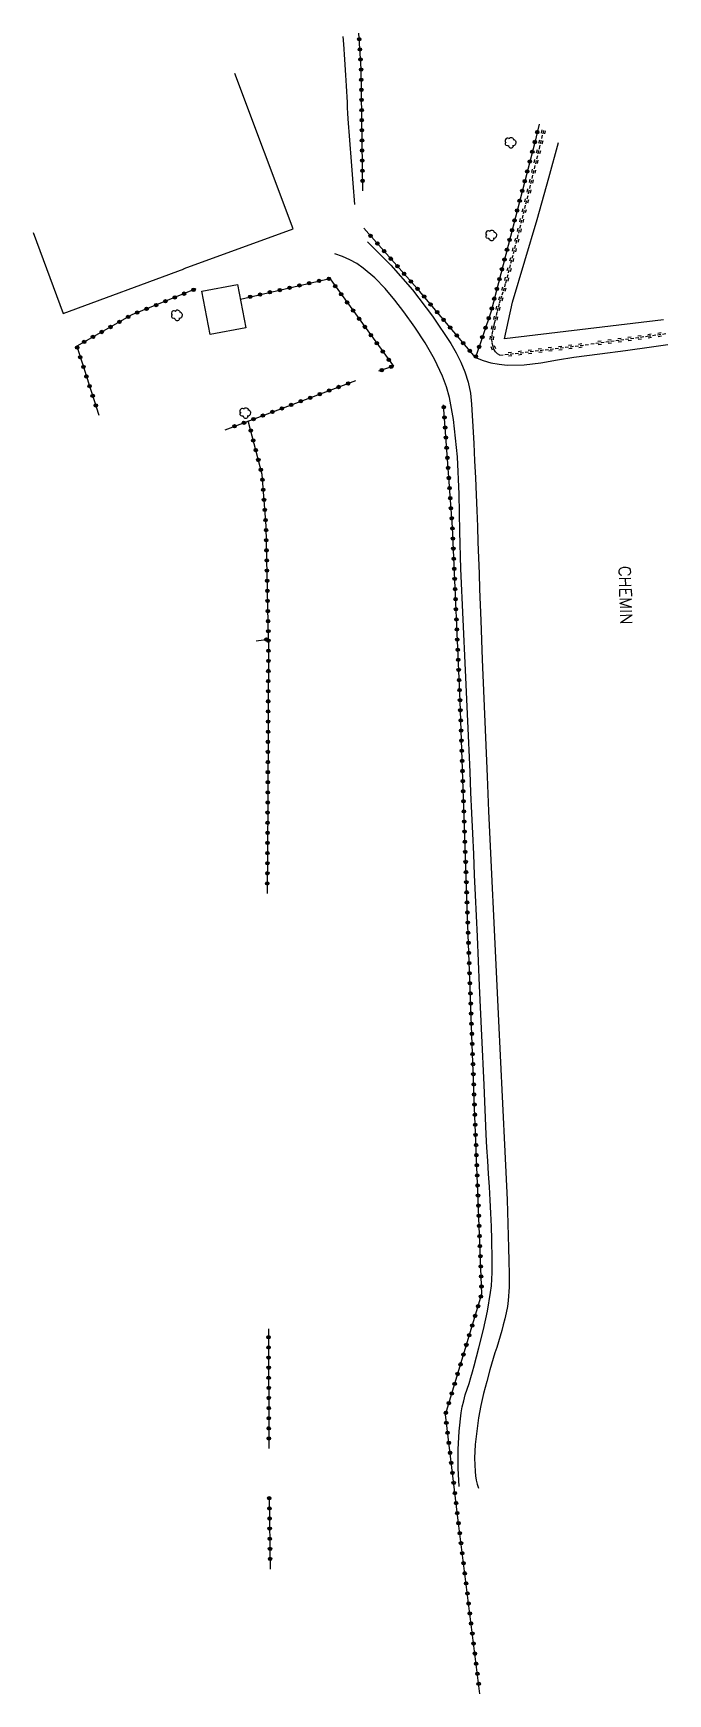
# Model space of a CAD drawing. Header units: millimetres. Extents: x 114000 to 115000, y 148000 to 148975.
# Drawn here: x 114270 to 114364.2, y 148729 to 148975.2 of the extents above; entities that cross this region are included whole.
import ezdxf

# ---------------------------------------------------------------- set-up
doc = ezdxf.new("R2010")
doc.units = ezdxf.units.MM
doc.linetypes.add('DASHED', pattern=[0.75, 0.5, -0.25])
doc.layers.get('0').update_dxf_attribs({"linetype": 'CONTINUOUS'})
for name, color, linetype in [('W0017', 7, 'CONTINUOUS'), ('W0071', 7, 'CONTINUOUS'), ('W0104', 1, 'CONTINUOUS'), ('W0211', 2, 'CONTINUOUS'), ('W0220', 5, 'DASHED'), ('W0300', 7, 'CONTINUOUS'), ('W0323', 7, 'CONTINUOUS'), ('W0330', 7, 'CONTINUOUS'), ('W0989', 7, 'CONTINUOUS')]:
    doc.layers.add(name, color=color, linetype=linetype)
doc.styles.get("Standard").update_dxf_attribs({"font": 'romans.shx', "width": 0.85})

msp = doc.modelspace()

# ---------------------------------------------------------------- texts
at = {"layer": 'W0989'}
msp.add_text('CHEMIN', height=1.75, rotation=271.854, dxfattribs=at).set_placement((114356.9, 148896.17))

# ---------------------------------------------------------------- blocks, each defined once
blk = doc.blocks.new('T300')
for p, q in [((-0.8, 0.51), (-0.86, 0.34)), ((-0.86, 0.34), (-0.86, 0.17)), ((-0.86, 0.17), (-0.74, 0.06)), ((-0.69, 0.63), (-0.8, 0.51)), ((-0.8, -0.06), (-0.74, 0.06)), ((-0.74, 0.06), (-0.69, 0.11)), ((-0.57, 0.69), (-0.69, 0.63)), ((-0.46, 0.69), (-0.57, 0.69)), ((-0.29, 0.63), (-0.46, 0.69)), ((-0.29, 0.63), (-0.17, 0.74)), ((-0.23, 0.57), (-0.29, 0.63)), ((-0.17, 0.74), (-0.06, 0.8)), ((-0.06, 0.8), (0.06, 0.8)), ((0.06, 0.8), (0.23, 0.74)), ((0.23, 0.74), (0.34, 0.63)), ((0.34, 0.63), (0.4, 0.51)), ((0.46, 0.46), (0.34, 0.46)), ((0.4, 0.51), (0.4, 0.46)), ((0.57, 0.4), (0.46, 0.46)), ((0.57, 0.4), (0.69, 0.29)), ((0.69, 0.29), (0.74, 0.17)), ((0.74, 0.06), (0.69, -0.17)), ((0.74, 0.17), (0.74, 0.06)), ((-0.8, -0.17), (-0.8, -0.06)), ((-0.8, -0.23), (-0.8, -0.17)), ((-0.74, -0.34), (-0.8, -0.23)), ((-0.69, -0.4), (-0.74, -0.34)), ((-0.51, -0.46), (-0.69, -0.4)), ((-0.4, -0.46), (-0.51, -0.46)), ((-0.4, -0.46), (-0.34, -0.46)), ((-0.34, -0.46), (-0.34, -0.4)), ((-0.34, -0.51), (-0.34, -0.46)), ((-0.29, -0.63), (-0.34, -0.51)), ((-0.17, -0.74), (-0.29, -0.63)), ((-0.06, -0.8), (-0.17, -0.74)), ((0.06, -0.8), (-0.06, -0.8)), ((0.17, -0.74), (0.06, -0.8)), ((0.23, -0.69), (0.17, -0.74)), ((0.29, -0.46), (0.23, -0.46)), ((0.29, -0.63), (0.23, -0.69)), ((0.46, -0.4), (0.29, -0.46)), ((0.34, -0.51), (0.29, -0.63)), ((0.34, -0.51), (0.34, -0.46)), ((0.57, -0.34), (0.46, -0.4)), ((0.63, -0.29), (0.57, -0.34)), ((0.69, -0.17), (0.63, -0.29))]:
    blk.add_line(p, q)
blk = doc.blocks.new('t323o')
at = {"color": 0, "linetype": 'Continuous'}
for radius in [0.25, 0.15]:
    blk.add_circle((0, 0), radius, dxfattribs=at)
blk = doc.blocks.new('t220o')
at = {"color": 0, "linetype": 'Continuous'}
for p, q in [((-0.25, 0.25), (0.25, 0.25)), ((-0.25, -0.25), (0.25, -0.25))]:
    blk.add_line(p, q, dxfattribs=at)

# ---------------------------------------------------------------- linework, layer by layer
at = {"layer": 'W0017'}
msp.add_lwpolyline([(114315.97, 148974.71), (114316.05, 148973.58), (114316.21, 148971.28), (114316.37, 148968.99), (114316.42, 148968.18), (114316.47, 148967.37), (114316.51, 148966.56), (114316.55, 148965.75), (114316.6, 148964.94), (114316.64, 148964.13), (114316.69, 148963.33), (114316.74, 148962.52), (114316.97, 148959.33), (114317.21, 148956.15), (114317.46, 148952.97), (114317.73, 148949.8)], dxfattribs=at)
at = {"layer": 'W0071'}
for points in [[(114319.66, 148944.28), (114323.11, 148940.81), (114326.32, 148937.13), (114329.28, 148933.25), (114331.99, 148929.18), (114332.78, 148927.82), (114333.49, 148926.41), (114334.09, 148924.96), (114334.57, 148923.45), (114334.9, 148921.82), (114335.06, 148920.17), (114335.14, 148918.51), (114335.24, 148916.87), (114335.41, 148914.33), (114335.53, 148911.8), (114335.64, 148909.26), (114335.75, 148906.73), (114335.85, 148904.4), (114335.94, 148902.07), (114336.02, 148899.74), (114336.1, 148897.41), (114336.18, 148895.08), (114336.26, 148892.75), (114336.35, 148890.42), (114336.44, 148888.1), (114336.66, 148882.32), (114336.9, 148876.55), (114337.14, 148870.77), (114337.38, 148865), (114337.61, 148859.82), (114337.85, 148854.65), (114338.09, 148849.47), (114338.33, 148844.3), (114338.58, 148839.12), (114338.82, 148833.95), (114339.06, 148828.77), (114339.3, 148823.6), (114339.64, 148816.48), (114340.01, 148809.35), (114340.34, 148802.22), (114340.55, 148795.09), (114340.6, 148793.15), (114340.65, 148791.2), (114340.65, 148789.25), (114340.52, 148787.3), (114340.39, 148786.38), (114340.22, 148785.46), (114340, 148784.56), (114339.78, 148783.65), (114339.56, 148782.82), (114339.32, 148781.98), (114339.06, 148781.16), (114338.8, 148780.33), (114338.53, 148779.51), (114338.27, 148778.68), (114338.02, 148777.85), (114337.79, 148777.02), (114337.32, 148775.25), (114336.86, 148773.48), (114336.44, 148771.69), (114336.12, 148769.89), (114335.85, 148767.91), (114335.63, 148765.92), (114335.53, 148763.91), (114335.59, 148761.9), (114335.66, 148761.28), (114335.77, 148760.66), (114335.92, 148760.06), (114336.12, 148759.46)], [(114333.26, 148759.69), (114333.08, 148762.43), (114333.07, 148765.17), (114333.22, 148767.91), (114333.54, 148770.63), (114333.7, 148771.52), (114333.91, 148772.4), (114334.15, 148773.27), (114334.42, 148774.13), (114334.7, 148774.99), (114334.97, 148775.84), (114335.23, 148776.7), (114335.46, 148777.57), (114336.16, 148780.28), (114336.85, 148782.98), (114337.46, 148785.72), (114337.9, 148788.48), (114338.01, 148789.46), (114338.07, 148790.44), (114338.11, 148791.42), (114338.12, 148792.4), (114338.12, 148793.38), (114338.11, 148794.35), (114338.09, 148795.33), (114338.07, 148796.31), (114338.03, 148798.26), (114337.95, 148800.21), (114337.85, 148802.16), (114337.73, 148804.11), (114337.61, 148806.06), (114337.48, 148808), (114337.36, 148809.95), (114337.26, 148811.9), (114336.92, 148819.24), (114336.59, 148826.59), (114336.27, 148833.93), (114335.94, 148841.27), (114335.81, 148844.32), (114335.67, 148847.37), (114335.53, 148850.42), (114335.4, 148853.47), (114335.26, 148856.51), (114335.12, 148859.56), (114334.99, 148862.61), (114334.85, 148865.66), (114334.51, 148873.19), (114334.18, 148880.72), (114333.84, 148888.25), (114333.49, 148895.77), (114333.31, 148901.3), (114333.22, 148906.84), (114332.99, 148912.39), (114332.39, 148917.91), (114332.12, 148919.54), (114331.78, 148921.17), (114331.34, 148922.78), (114330.77, 148924.34), (114329.58, 148926.87), (114328.2, 148929.29), (114326.67, 148931.62), (114325.04, 148933.87), (114323.68, 148935.62), (114322.26, 148937.33), (114320.71, 148938.93), (114319, 148940.37), (114318.03, 148941.04), (114317, 148941.61), (114315.92, 148942.09), (114314.81, 148942.47)]]:
    msp.add_lwpolyline(points, dxfattribs=at)
at = {"layer": 'W0104'}
msp.add_lwpolyline([(114270.04, 148945.66), (114274.47, 148933.64), (114292.43, 148940.27), (114292.45, 148940.28), (114308.62, 148946.2), (114299.97, 148969.23)], dxfattribs=at)
msp.add_lwpolyline([(114300.36, 148937.95), (114301.56, 148931.53), (114296.27, 148930.54), (114295.06, 148936.96)], close=True, dxfattribs=at)
at = {"layer": 'W0211'}
for points in [[(114341.13, 148935.3), (114343, 148941.43), (114344.8, 148947.58), (114346.54, 148953.75), (114347.95, 148959.01)], [(114335.65, 148927.09), (114336.79, 148926.66), (114337.95, 148926.34), (114339.15, 148926.11), (114340.36, 148925.99), (114342.86, 148926.03), (114345.35, 148926.34), (114347.81, 148926.77), (114350.25, 148927.14), (114354.09, 148927.64), (114357.93, 148928.16), (114361.76, 148928.69), (114364.19, 148929.03)]]:
    msp.add_lwpolyline(points, dxfattribs=at)
at = {"layer": 'W0220'}
for points in [[(114339.29, 148927.44), (114338.92, 148927.66), (114338.62, 148927.97), (114338.4, 148928.34), (114338.26, 148928.72), (114338.13, 148929.31), (114338.1, 148929.92), (114338.14, 148930.51), (114338.23, 148931.1), (114338.36, 148931.66), (114338.5, 148932.21), (114338.64, 148932.77), (114338.77, 148933.33), (114338.9, 148933.95), (114339.06, 148934.56), (114339.24, 148935.17), (114339.43, 148935.77), (114339.62, 148936.38), (114339.81, 148936.98), (114340, 148937.58), (114340.17, 148938.19), (114341.89, 148944.82), (114343.53, 148951.46), (114345.14, 148958.11), (114345.85, 148961)], [(114339.29, 148927.44), (114352.59, 148929.06)], [(114363.92, 148930.61), (114361.38, 148930.25), (114356.99, 148929.64), (114352.59, 148929.06)]]:
    msp.add_lwpolyline(points, dxfattribs=at)
at = {"layer": 'W0323'}
for points in [[(114318.92, 148951.8), (114318.69, 148969.92), (114318.36, 148975.19)], [(114345.11, 148961.7), (114344.45, 148959.01), (114337.98, 148933.97), (114335.65, 148927.09), (114327.37, 148936.92), (114319.11, 148946.26)], [(114300.77, 148935.77), (114314.04, 148938.82), (114323.47, 148925.84), (114321.28, 148925.07)], [(114294.18, 148937.29), (114284.68, 148933.43), (114276.49, 148928.78), (114279.79, 148918.58)], [(114298.51, 148916.39), (114317.92, 148923.69)], [(114336.31, 148728.96), (114333.09, 148754.64), (114331.19, 148770.36), (114336.59, 148788.28), (114335.48, 148817.11), (114334.52, 148842.91), (114333.37, 148876.13), (114332.23, 148901.95), (114330.92, 148920.08)], [(114303.14, 148885.11), (114304.94, 148885.33), (114304.58, 148902.09), (114303.99, 148909.76), (114301.95, 148917.7)], [(114304.94, 148885.33), (114304.83, 148861.03), (114304.76, 148847.62)], [(114304.95, 148783.1), (114305, 148765.32)], [(114305.05, 148758.01), (114305.21, 148747.45)]]:
    msp.add_lwpolyline(points, dxfattribs=at)
at = {"layer": 'W0330'}
msp.add_lwpolyline([(114363.57, 148932.69), (114339.94, 148929.86), (114341.13, 148935.3)], dxfattribs=at)

# ---------------------------------------------------------------- block references
at = {"layer": 'W0220'}
for p, rotation in [((114345.74, 148960.55), 76.26383772157911), ((114345.38, 148959.09), 76.26383772157911), ((114344.67, 148956.18), 76.40846874556345), ((114345.03, 148957.64), 76.40846874556345), ((114343.97, 148953.26), 76.40846874556345), ((114344.32, 148954.72), 76.40846874556345), ((114343.62, 148951.8), 76.40846874556345), ((114342.9, 148948.89), 76.12640871928572), ((114343.26, 148950.35), 76.12640871928572), ((114342.18, 148945.98), 76.12640871928572), ((114342.54, 148947.43), 76.12640871928572), ((114341.82, 148944.52), 75.41774877847402), ((114341.06, 148941.62), 75.41774877847402), ((114341.44, 148943.07), 75.41774877847402), ((114340.31, 148938.72), 75.41774877847402), ((114340.68, 148940.17), 75.41774877847402), ((114339.45, 148935.84), 72.15241452020913), ((114339.9, 148937.27), 73.02357196960217), ((114339.02, 148934.4), 75.41686373613855), ((114338.32, 148931.49), 77.23050545269342), ((114338.68, 148932.94), 77.52796029724779), ((114338.1, 148930.01), 86.34133748341397), ((114338.33, 148928.53), 110.6675484062549), ((114348.23, 148928.53), 6.936701114279906), ((114349.72, 148928.71), 6.936701114279906), ((114351.2, 148928.89), 6.936701114279906), ((114354.08, 148929.26), 187.5698279738281), ((114355.56, 148929.45), 187.5698279738281), ((114357.05, 148929.65), 187.8402447185335), ((114358.54, 148929.86), 187.8402447185335), ((114360.02, 148930.06), 187.8402447185335), ((114361.51, 148930.27), 188.0272218961271), ((114362.99, 148930.47), 188.0272218961271), ((114340.78, 148927.62), 6.936701114279906), ((114342.27, 148927.8), 6.936701114279906), ((114343.76, 148927.98), 6.936701114279906), ((114345.25, 148928.16), 6.936701114279906), ((114346.74, 148928.35), 6.936701114279906)]:
    msp.add_blockref('t220o', p, dxfattribs=dict(at, rotation=rotation))
at = {"layer": 'W0300'}
for p in [(114340.92, 148958.93), (114338.05, 148945.2), (114291.4, 148933.35), (114301.56, 148918.85)]:
    msp.add_blockref('T300', p, dxfattribs=at)
at = {"layer": 'W0323'}
for p, rotation in [((114318.41, 148974.29), 93.6093075687933), ((114318.51, 148972.79), 93.6093075687933), ((114318.6, 148971.3), 93.6093075687933), ((114318.69, 148969.8), 90.72398384222868), ((114318.71, 148968.3), 90.72398384222868), ((114318.73, 148966.8), 90.72398384222868), ((114318.75, 148965.3), 90.72398384222868), ((114318.77, 148963.8), 90.72398384222868), ((114318.79, 148962.3), 90.72398384222868), ((114318.81, 148960.8), 90.72398384222868), ((114344.82, 148960.52), 256.1977411571373), ((114318.82, 148959.3), 90.72398384222868), ((114344.46, 148959.06), 256.1977411571373), ((114318.84, 148957.8), 90.72398384222868), ((114318.86, 148956.3), 90.72398384222868), ((114343.71, 148956.16), 255.4989827098769), ((114344.09, 148957.61), 255.4989827098769), ((114318.88, 148954.8), 90.72398384222868), ((114318.9, 148953.3), 90.72398384222868), ((114342.96, 148953.25), 255.4989827098769), ((114343.34, 148954.7), 255.4989827098769), ((114342.59, 148951.8), 255.4989827098769), ((114341.83, 148948.9), 255.4989827098769), ((114342.21, 148950.35), 255.4989827098769), ((114341.08, 148945.99), 255.4989827098769), ((114341.46, 148947.44), 255.4989827098769), ((114320.1, 148945.13), 131.5037513241328), ((114321.1, 148944.01), 131.5037513241328), ((114340.71, 148944.54), 255.4989827098769), ((114322.09, 148942.88), 131.5037513241328), ((114323.09, 148941.76), 131.5037513241328), ((114324.08, 148940.64), 131.5037513241328), ((114339.96, 148941.63), 255.4989827098769), ((114340.33, 148943.09), 255.4989827098769), ((114312.46, 148938.46), 12.94038332842268), ((114313.92, 148938.79), 12.94038332842268), ((114325.07, 148939.51), 131.5037513241328), ((114326.07, 148938.39), 131.5037513241328), ((114339.21, 148938.73), 255.4989827098769), ((114339.58, 148940.18), 255.4989827098769), ((114291.04, 148936.01), 202.0712593619005), ((114292.43, 148936.57), 202.0712593619005), ((114293.82, 148937.14), 202.0712593619005), ((114302.23, 148936.11), 12.94038332842268), ((114303.69, 148936.44), 12.94038332842268), ((114305.15, 148936.78), 12.94038332842268), ((114306.61, 148937.11), 12.94038332842268), ((114308.08, 148937.45), 12.94038332842268), ((114309.54, 148937.79), 12.94038332842268), ((114311, 148938.12), 12.94038332842268), ((114314.85, 148937.7), 305.9864172681978), ((114315.73, 148936.49), 305.9864172681978), ((114327.06, 148937.27), 131.5037513241328), ((114328.04, 148936.13), 130.0926525753606), ((114338.45, 148935.83), 255.4989827098769), ((114338.83, 148937.28), 255.4989827098769), ((114285.48, 148933.76), 202.0712593619005), ((114286.87, 148934.32), 202.0712593619005), ((114288.26, 148934.88), 202.0712593619005), ((114289.65, 148935.45), 202.0712593619005), ((114316.61, 148935.28), 305.9864172681978), ((114317.5, 148934.06), 305.9864172681978), ((114329, 148934.98), 130.0926525753606), ((114329.97, 148933.83), 130.0926525753606), ((114338.08, 148934.37), 255.4989827098769), ((114280.21, 148930.89), 209.6174268300033), ((114281.52, 148931.63), 209.6174268300033), ((114282.82, 148932.38), 209.6174268300033), ((114284.13, 148933.12), 209.6174268300033), ((114318.38, 148932.85), 305.9864172681978), ((114319.26, 148931.63), 305.9864172681978), ((114330.93, 148932.69), 130.0926525753606), ((114331.9, 148931.54), 130.0926525753606), ((114337.15, 148931.52), 251.3257176620656), ((114337.63, 148932.94), 251.3257176620656), ((114276.56, 148928.57), 287.9196439358179), ((114277.6, 148929.41), 209.6174268300033), ((114278.91, 148930.15), 209.6174268300033), ((114320.14, 148930.42), 305.9864172681978), ((114321.02, 148929.21), 305.9864172681978), ((114332.87, 148930.39), 130.0926525753606), ((114333.83, 148929.24), 130.0926525753606), ((114336.19, 148928.68), 251.3257176620656), ((114336.67, 148930.1), 251.3257176620656), ((114277.02, 148927.14), 287.9196439358179), ((114321.9, 148927.99), 305.9864172681978), ((114322.78, 148926.78), 305.9864172681978), ((114334.8, 148928.1), 130.0926525753606), ((114335.71, 148927.26), 251.3257176620656), ((114277.48, 148925.71), 287.9196439358179), ((114277.94, 148924.29), 287.9196439358179), ((114321.74, 148925.23), 199.3470511381342), ((114323.15, 148925.73), 199.3470511381342), ((114278.4, 148922.86), 287.9196439358179), ((114278.86, 148921.43), 287.9196439358179), ((114311.14, 148921.14), 20.62630072138336), ((114312.55, 148921.67), 20.62630072138336), ((114313.95, 148922.2), 20.62630072138336), ((114315.35, 148922.73), 20.62630072138336), ((114316.76, 148923.25), 20.62630072138336), ((114279.33, 148920.01), 287.9196439358179), ((114304.12, 148918.5), 20.62630072138336), ((114305.53, 148919.03), 20.62630072138336), ((114306.93, 148919.56), 20.62630072138336), ((114308.33, 148920.08), 20.62630072138336), ((114309.74, 148920.61), 20.62630072138336), ((114330.95, 148919.72), 94.11212606482701), ((114299.91, 148916.91), 20.62630072138336), ((114301.31, 148917.44), 20.62630072138336), ((114302.32, 148916.27), 104.4192264113577), ((114302.72, 148917.97), 20.62630072138336), ((114331.06, 148918.22), 94.11212606482701), ((114331.16, 148916.72), 94.11212606482701), ((114302.69, 148914.82), 104.4192264113577), ((114331.27, 148915.23), 94.11212606482701), ((114331.38, 148913.73), 94.11212606482701), ((114303.06, 148913.37), 104.4192264113577), ((114303.44, 148911.91), 104.4192264113577), ((114331.49, 148912.23), 94.11212606482701), ((114303.81, 148910.46), 104.4192264113577), ((114304.05, 148908.99), 94.36100625925192), ((114331.59, 148910.74), 94.11212606482701), ((114331.7, 148909.24), 94.11212606482701), ((114304.16, 148907.49), 94.36100625925192), ((114331.81, 148907.75), 94.11212606482701), ((114331.92, 148906.25), 94.11212606482701), ((114304.28, 148905.99), 94.36100625925192), ((114304.39, 148904.5), 94.36100625925192), ((114332.02, 148904.75), 94.11212606482701), ((114304.51, 148903), 94.36100625925192), ((114304.59, 148901.51), 91.25465118913293), ((114332.13, 148903.26), 94.11212606482701), ((114332.23, 148901.76), 92.53442115271788), ((114304.62, 148900.01), 91.25465118913293), ((114332.3, 148900.26), 92.53442115271788), ((114304.65, 148898.51), 91.25465118913293), ((114304.69, 148897.01), 91.25465118913293), ((114332.37, 148898.76), 92.53442115271788), ((114332.43, 148897.27), 92.53442115271788), ((114304.72, 148895.51), 91.25465118913293), ((114304.75, 148894.01), 91.25465118913293), ((114332.5, 148895.77), 92.53442115271788), ((114332.57, 148894.27), 92.53442115271788), ((114304.79, 148892.51), 91.25465118913293), ((114332.63, 148892.77), 92.53442115271788), ((114304.82, 148891.01), 91.25465118913293), ((114304.85, 148889.51), 91.25465118913293), ((114332.7, 148891.27), 92.53442115271788), ((114332.76, 148889.77), 92.53442115271788), ((114304.88, 148888.01), 91.25465118913293), ((114332.83, 148888.27), 92.53442115271788), ((114332.9, 148886.78), 92.53442115271788), ((114304.63, 148885.29), 7.045849820289225), ((114304.92, 148886.51), 91.25465118913293), ((114304.94, 148885.12), 269.735955154655), ((114332.96, 148885.28), 92.53442115271788), ((114304.94, 148883.62), 269.735955154655), ((114304.93, 148882.12), 269.735955154655), ((114333.03, 148883.78), 92.53442115271788), ((114333.1, 148882.28), 92.53442115271788), ((114304.92, 148880.62), 269.735955154655), ((114333.16, 148880.78), 92.53442115271788), ((114333.23, 148879.28), 92.53442115271788), ((114304.91, 148879.12), 269.735955154655), ((114304.91, 148877.62), 269.735955154655), ((114333.29, 148877.79), 92.53442115271788), ((114304.89, 148874.62), 269.735955154655), ((114304.9, 148876.12), 269.735955154655), ((114333.36, 148876.29), 92.53442115271788), ((114333.41, 148874.79), 91.98960688165303), ((114304.89, 148873.12), 269.735955154655), ((114333.47, 148873.29), 91.98960688165303), ((114333.52, 148871.79), 91.98960688165303), ((114304.87, 148870.12), 269.735955154655), ((114304.88, 148871.62), 269.735955154655), ((114333.57, 148870.29), 91.98960688165303), ((114304.87, 148868.62), 269.735955154655), ((114304.86, 148867.12), 269.735955154655), ((114333.62, 148868.79), 91.98960688165303), ((114333.68, 148867.29), 91.98960688165303), ((114304.85, 148865.62), 269.735955154655), ((114333.73, 148865.79), 91.98960688165303), ((114304.85, 148864.12), 269.735955154655), ((114304.84, 148862.62), 269.735955154655), ((114333.78, 148864.29), 91.98960688165303), ((114333.83, 148862.79), 91.98960688165303), ((114304.82, 148859.62), 269.6942265332551), ((114304.83, 148861.12), 269.735955154655), ((114333.88, 148861.3), 91.98960688165303), ((114333.94, 148859.8), 91.98960688165303), ((114304.82, 148858.12), 269.6942265332551), ((114333.99, 148858.3), 91.98960688165303), ((114304.8, 148855.12), 269.6942265332551), ((114304.81, 148856.62), 269.6942265332551), ((114334.04, 148856.8), 91.98960688165303), ((114334.09, 148855.3), 91.98960688165303), ((114304.78, 148852.12), 269.6942265332551), ((114304.79, 148853.62), 269.6942265332551), ((114334.14, 148853.8), 91.98960688165303), ((114334.2, 148852.3), 91.98960688165303), ((114304.78, 148850.62), 269.6942265332551), ((114334.25, 148850.8), 91.98960688165303), ((114304.77, 148849.12), 269.6942265332551), ((114334.3, 148849.3), 91.98960688165303), ((114334.35, 148847.8), 91.98960688165303), ((114334.4, 148846.3), 91.98960688165303), ((114334.46, 148844.81), 91.98960688165303), ((114334.51, 148843.31), 91.98960688165303), ((114334.56, 148841.81), 92.12668218970629), ((114334.62, 148840.31), 92.12668218970629), ((114334.67, 148838.81), 92.12668218970629), ((114334.73, 148837.31), 92.12668218970629), ((114334.79, 148835.81), 92.12668218970629), ((114334.84, 148834.31), 92.12668218970629), ((114334.9, 148832.81), 92.12668218970629), ((114334.95, 148831.31), 92.12668218970629), ((114335.01, 148829.82), 92.12668218970629), ((114335.06, 148828.32), 92.12668218970629), ((114335.12, 148826.82), 92.12668218970629), ((114335.18, 148825.32), 92.12668218970629), ((114335.23, 148823.82), 92.12668218970629), ((114335.29, 148822.32), 92.12668218970629), ((114335.34, 148820.82), 92.12668218970629), ((114335.4, 148819.32), 92.12668218970629), ((114335.45, 148817.82), 92.12668218970629), ((114335.51, 148816.33), 92.21015186823114), ((114335.57, 148814.83), 92.21015186823114), ((114335.63, 148813.33), 92.21015186823114), ((114335.68, 148811.83), 92.21015186823114), ((114335.74, 148810.33), 92.21015186823114), ((114335.8, 148808.83), 92.21015186823114), ((114335.86, 148807.33), 92.21015186823114), ((114335.92, 148805.83), 92.21015186823114), ((114335.97, 148804.33), 92.21015186823114), ((114336.03, 148802.84), 92.21015186823114), ((114336.09, 148801.34), 92.21015186823114), ((114336.15, 148799.84), 92.21015186823114), ((114336.2, 148798.34), 92.21015186823114), ((114336.26, 148796.84), 92.21015186823114), ((114336.32, 148795.34), 92.21015186823114), ((114336.38, 148793.84), 92.21015186823114), ((114336.44, 148792.34), 92.21015186823114), ((114336.49, 148790.84), 92.21015186823114), ((114336.55, 148789.35), 92.21015186823114), ((114336.04, 148786.43), 73.20776845685589), ((114336.47, 148787.86), 73.20776845685589), ((114335.17, 148783.56), 73.20776845685589), ((114335.6, 148784.99), 73.20776845685589), ((114304.95, 148781.82), 270.1730054266068), ((114334.3, 148780.68), 73.20776845685589), ((114334.74, 148782.12), 73.20776845685589), ((114304.96, 148780.32), 270.1730054266068), ((114304.96, 148778.82), 270.1730054266068), ((114333.87, 148779.25), 73.20776845685589), ((114304.97, 148777.32), 270.1730054266068), ((114304.97, 148775.82), 270.1730054266068), ((114333, 148776.38), 73.20776845685589), ((114333.44, 148777.81), 73.20776845685589), ((114304.98, 148774.32), 270.1730054266068), ((114332.14, 148773.5), 73.20776845685589), ((114332.57, 148774.94), 73.20776845685589), ((114304.98, 148772.82), 270.1730054266068), ((114304.99, 148771.32), 270.1730054266068), ((114331.7, 148772.07), 73.20776845685589), ((114304.99, 148769.82), 270.1730054266068), ((114331.27, 148770.63), 73.20776845685589), ((114331.33, 148769.15), 96.90067128177321), ((114304.99, 148768.32), 270.1730054266068), ((114305, 148766.82), 270.1730054266068), ((114331.51, 148767.66), 96.90067128177321), ((114331.7, 148766.17), 96.90067128177321), ((114331.88, 148764.69), 96.90067128177321), ((114332.06, 148763.2), 96.90067128177321), ((114332.24, 148761.71), 96.90067128177321), ((114332.42, 148760.22), 96.90067128177321), ((114332.6, 148758.73), 96.90067128177321), ((114305.05, 148757.95), 270.8493593311135), ((114305.08, 148756.45), 270.8493593311135), ((114332.78, 148757.24), 96.90067128177321), ((114305.1, 148754.95), 270.8493593311135), ((114332.96, 148755.75), 96.90067128177321), ((114333.14, 148754.26), 97.1506706457049), ((114305.12, 148753.45), 270.8493593311135), ((114305.14, 148751.95), 270.8493593311135), ((114333.33, 148752.77), 97.1506706457049), ((114333.51, 148751.28), 97.1506706457049), ((114305.17, 148750.45), 270.8493593311135), ((114305.19, 148748.95), 270.8493593311135), ((114333.7, 148749.8), 97.1506706457049), ((114333.89, 148748.31), 97.1506706457049), ((114334.07, 148746.82), 97.1506706457049), ((114334.26, 148745.33), 97.1506706457049), ((114334.45, 148743.84), 97.1506706457049), ((114334.63, 148742.35), 97.1506706457049), ((114334.82, 148740.87), 97.1506706457049), ((114335.01, 148739.38), 97.1506706457049), ((114335.19, 148737.89), 97.1506706457049), ((114335.38, 148736.4), 97.1506706457049), ((114335.57, 148734.91), 97.1506706457049), ((114335.75, 148733.42), 97.1506706457049), ((114335.94, 148731.94), 97.1506706457049), ((114336.13, 148730.45), 97.1506706457049)]:
    msp.add_blockref('t323o', p, dxfattribs=dict(at, rotation=rotation))

msp.set_redraw_order([(e.dxf.handle, doc.entitydb.next_handle()) for e in msp.query("TEXT MTEXT ATTDEF DIMENSION ARC_DIMENSION")])  # texts and dimensions are drawn at this point

doc.saveas('drawing.dxf')
